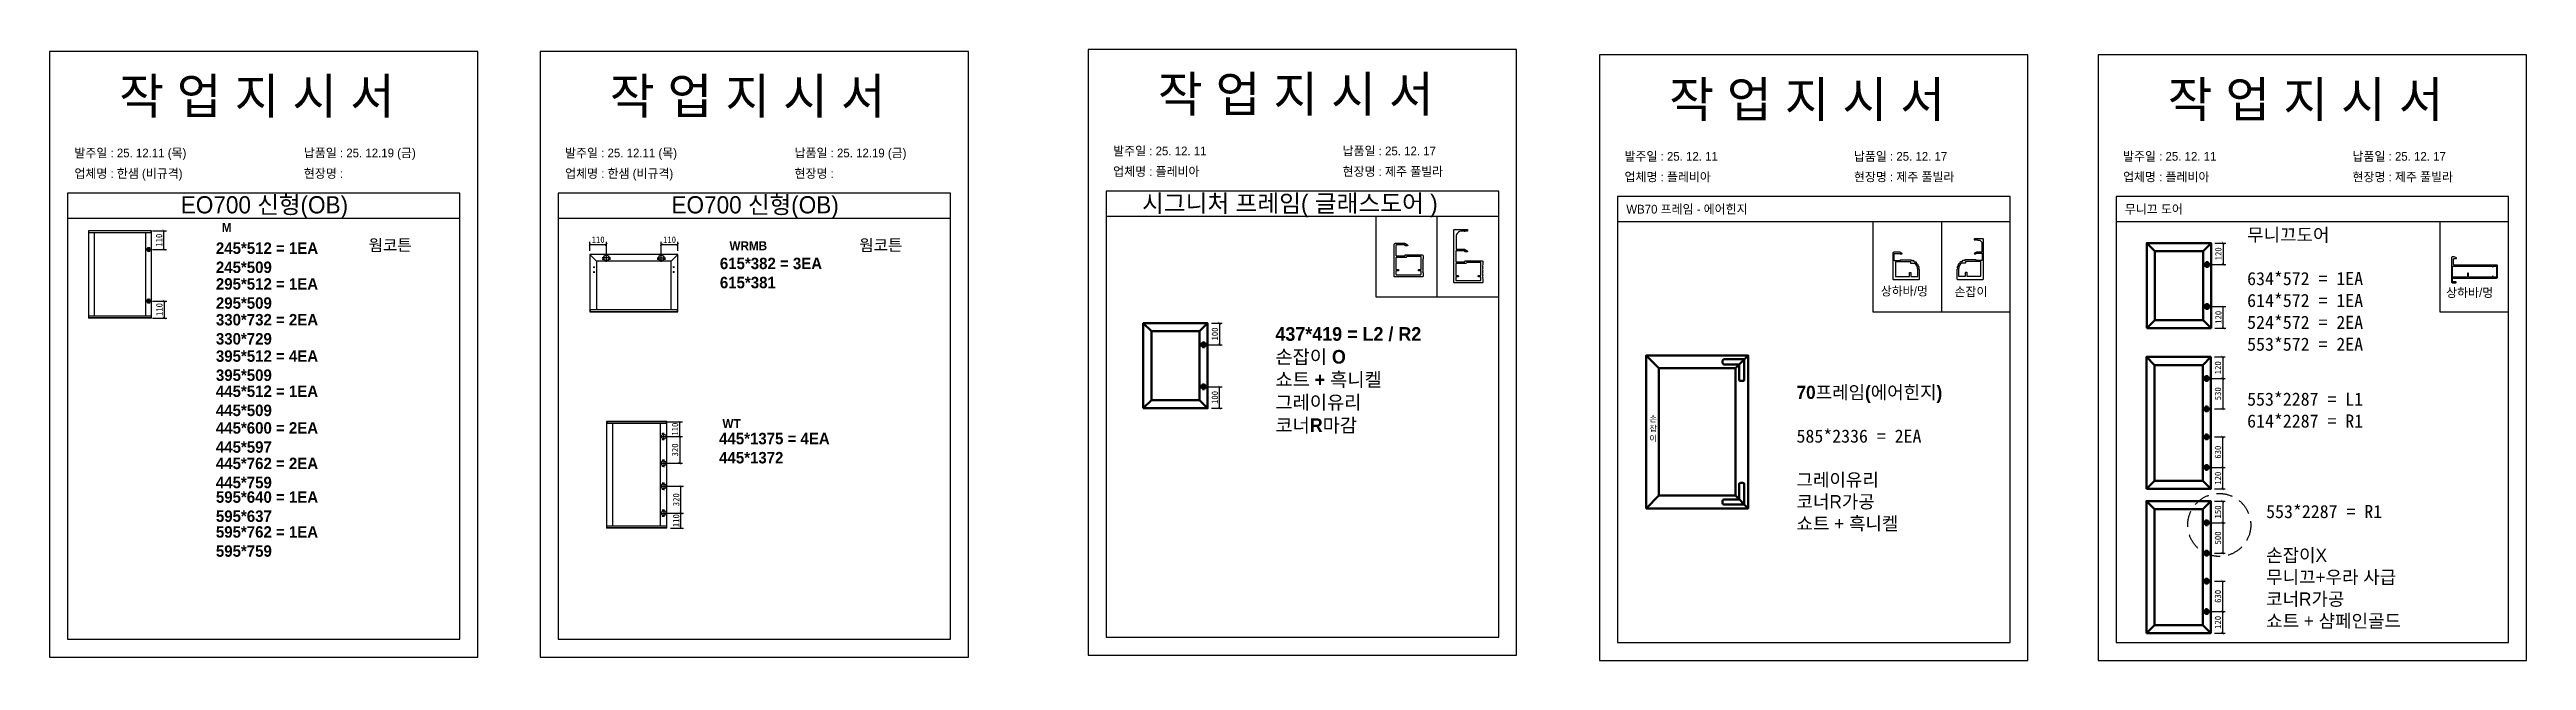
# Model space of a CAD drawing. Header units: millimetres. Extents: x -44117 to 256353, y -2095463 to 65325.
# Drawn here: x 110766 to 120482, y -551442 to -549045 of the extents above; entities that cross this region are included whole.
import ezdxf

# ---------------------------------------------------------------- set-up
doc = ezdxf.new("R2010")
doc.units = ezdxf.units.MM
doc.header["$LTSCALE"] = 10
doc.linetypes.add('HIDDEN', pattern=[9.525, 6.35, -3.175])
doc.layers.add('Layer1', color=7, linetype='Continuous', lineweight=70)
doc.styles.add('MtX_Gulim', font='')
doc.styles.get('MtX_Gulim').set_extended_font_data('Gulim', bold=True)
doc.dimstyles.new('ISO-25', dxfattribs={"dimtxt": 2.5, "dimasz": 2.5, "dimexe": 1, "dimexo": 1, "dimtad": 1, "dimtxsty": 'Standard', "dimblk": 'ARCHTICK', "dimcen": 2.5, "dimadec": 0, "dimazin": 0, "dimtfac": 1, "dimtmove": 0, "dimatfit": 3, "dimfxl": 0, "dimarcsym": 0})

msp = doc.modelspace()

# ---------------------------------------------------------------- texts
at = {"linetype": 'Continuous', "style": 'MtX_Gulim'}
for s, height, p in [('M', 35.04934, (111441.98772, -549761.36608)), ('WRMB', 35.049344, (113433.1681, -549832.7678)), ('WT', 35.049344, (113405.78165, -550530.50741))]:
    msp.add_text(s, height=height, dxfattribs=at).set_placement(p)
at = {"attachment_point": 1}
for s, width, gutter_width, heights, insert, char_height in [('{\\fGulim|b0|i0|c129|p50;작 업 지 시 서}', 3307.3198183, 12.5, [-155.84554], (111038.92727, -549157.29347), 140), ('{\\fGulim|b0|i0|c129|p50;작 업 지 시 서}', 3307.3198183, 12.5, [-155.84554], (112963.71728, -549157.29347), 140), ('{\\fGulim|b0|i0|c129|p50;작 업 지 시 서}', 3307.3198183, 12.5, [-155.84554], (115113.55238, -549149.42875), 140), ('{\\fGulim|b0|i0|c129|p50;작 업 지 시 서}', 3307.3198183, 12.5, [-155.84554], (117119.27349, -549170.5933), 140), ('{\\fGulim|b0|i0|c129|p50;작 업 지 시 서}', 3307.3198183, 12.5, [-155.84554], (119074.98383, -549170.5933), 140), ('\\pt11;{\\fGulim|b0|i0|c129|p50;발주일 : 25. 12.11 (목)}', 3307.3198183, 12.5, [34.50412], (110863.71791, -549434.01389), 34.3), ('{\\fGulim|b0|i0|c129|p50;납품일 : 25. 12.19 (금)}', 3307.3198183, 12.5, [35.09023], (111763.69589, -549434.01389), 34.3), ('\\pt11;{\\fGulim|b0|i0|c129|p50;발주일 : 25. 12.11 (목)}', 3307.3198183, 12.5, [34.50412], (112788.50793, -549434.01389), 34.3), ('{\\fGulim|b0|i0|c129|p50;납품일 : 25. 12.19 (금)}', 3307.3198183, 12.5, [35.09023], (113688.48591, -549434.01389), 34.3), ('{\\fGulim|b0|i0|c129|p50;발주일 : 25. 12. 11}', 3307.3198183, 12.5, [34.50412], (114938.34302, -549426.14917), 34.3), ('{\\fGulim|b0|i0|c129|p50;납품일 : 25. 12. 17}', 3307.3198183, 12.5, [37.67976], (115838.32101, -549426.14917), 34.3), ('{\\fGulim|b0|i0|c129|p50;발주일 : 25. 12. 11}', 3307.3198183, 12.5, [34.50412], (116944.06414, -549447.31372), 34.3), ('{\\fGulim|b0|i0|c129|p50;납품일 : 25. 12. 17}', 3307.3198183, 12.5, [37.67976], (117844.04212, -549447.31372), 34.3), ('{\\fGulim|b0|i0|c129|p50;발주일 : 25. 12. 11}', 3307.3198183, 12.5, [34.50412], (118899.77447, -549447.31372), 34.3), ('{\\fGulim|b0|i0|c129|p50;납품일 : 25. 12. 17}', 3307.3198183, 12.5, [37.67976], (119799.75246, -549447.31372), 34.3), ('{\\fGulim|b0|i0|c129|p50;업체명 : 한샘 (비규격)}', 3307.3198183, 12.5, [36.11279], (110863.71791, -549514.67007), 34.3), ('{\\fGulim|b0|i0|c129|p50;현장명 : }', 3307.3198183, 12.5, [-38.2735], (111763.69589, -549514.67007), 34.3), ('{\\fGulim|b0|i0|c129|p50;업체명 : 한샘 (비규격)}', 3307.3198183, 12.5, [36.11279], (112788.50793, -549514.67007), 34.3), ('{\\fGulim|b0|i0|c129|p50;현장명 : }', 3307.3198183, 12.5, [-38.2735], (113688.48591, -549514.67007), 34.3), ('{\\fGulim|b0|i0|c129|p50;업체명 : 플레비아}', 3307.3198183, 12.5, [36.11279], (114938.34302, -549506.80535), 34.3), ('{\\fGulim|b0|i0|c129|p50;현장명 : 제주 풀빌라}', 3307.3198183, 12.5, [38.2735], (115838.32101, -549506.80535), 34.3), ('{\\fGulim|b0|i0|c129|p50;업체명 : 플레비아}', 3307.3198183, 12.5, [36.11279], (116944.06414, -549527.9699), 34.3), ('{\\fGulim|b0|i0|c129|p50;현장명 : 제주 풀빌라}', 3307.3198183, 12.5, [38.2735], (117844.04212, -549527.9699), 34.3), ('{\\fGulim|b0|i0|c129|p50;업체명 : 플레비아}', 3307.3198183, 12.5, [36.11279], (118899.77447, -549527.9699), 34.3), ('{\\fGulim|b0|i0|c129|p50;현장명 : 제주 풀빌라}', 3307.3198183, 12.5, [38.2735], (119799.75246, -549527.9699), 34.3), ('{\\fGulim|b0|i0|c129|p50;EO700 신형(OB)}', 1597.0710432, 6.03612, [-85.06834], (111280.99817, -549620.72891), 67.6045736), ('{\\fGulim|b0|i0|c129|p50;EO700 신형(OB)}', 1597.0710432, 6.03612, [-85.06834], (113205.78818, -549620.72891), 67.6045736), ('{\\fGulim|b0|i0|c129|p50;시그니처 프레임( 글래스도어 )}', 6570.6870665, 24.83388, [71.74566], (115051.57675, -549614.52394), 68.1441707), ('{\\fGulim|b0|i0|c129|p50;WB70 프레임 - 에어힌지}', 3307.3198183, 12.5, [-38.22783], (116951.10634, -549654.636), 34.3), ('{\\fGulim|b0|i0|c129|p50;무니끄 도어}', 3307.3198183, 12.5, [-38.18216], (118906.81668, -549654.636), 34.3), ('{\\f굴림|b1|i0|c129|p50;245*512 = 1EA\\P\\C1;245*509}', 13607.1496112, 175, [-121.30952], (111418.76056, -549802.10157), 45), ('{\\f굴림|b1|i0|c129|p50;웜코튼}', 13607.1496112, 175, [40.38718], (112017.53422, -549790.31727), 45), ('{\\f굴림|b1|i0|c129|p50;웜코튼}', 13607.1496112, 175, [40.38718], (113942.32423, -549790.31727), 45), ('{\\fGulim|b1|i0|c129|p50;무니끄도어}\\P\\P634*572 = 1EA\\P614*572 = 1EA\\P524*572 = 2EA\\P553*572 = 2EA', 3307.3198183, 12.5, [-482.51389], (119386.50599, -549746.76627), 51.45), ('{\\f굴림|b1|i0|c129|p50;615*382 = 3EA\\P\\C1;615*381}', 13607.1496112, 175, [-121.36905], (113395.60723, -549862.06117), 45), ('{\\f굴림|b1|i0|c129|p50;295*512 = 1EA\\P\\C1;295*509}', 13607.1496112, 175, [-121.25], (111418.76056, -549942.46405), 45), ('{\\fGulim|b0|i0|c129|p50;상하바/멍}', 3307.3198183, 12.5, [-41.60759], (117949.63467, -549976.16196), 34.3), ('{\\fGulim|b0|i0|c129|p50;손잡이}', 3307.3198183, 12.5, [-38.18216], (118238.70981, -549978.64873), 34.3), ('{\\fGulim|b0|i0|c129|p50;상하바/멍}', 3307.3198183, 12.5, [-41.60759], (120167.1977, -549982.05955), 34.3), ('{\\f굴림|b1|i0|c129|p50;330*732 = 2EA\\P\\C1;330*729}', 13607.1496112, 175, [-121.25], (111418.76056, -550082.82654), 45), ('{\\fGulim|b1|i0|c129|p50;437*419 = L2 / R2\\P손잡이 O\\P쇼트 + 흑니켈\\P그레이유리\\P코너R마감}', 3452.1381003, 13.04734, [-429.97799], (115574.77146, -550134.50854), 53.7028516), ('{\\f굴림|b1|i0|c129|p50;395*512 = 4EA\\P\\C1;395*509}', 13607.1496112, 175, [-121.25], (111418.76056, -550225.54805), 45), ('{\\f굴림|b1|i0|c129|p50;445*512 = 1EA\\P\\C1;445*509}', 13607.1496112, 175, [-121.30952], (111418.76056, -550363.5515), 45), ('{\\fGulim|b1|i0|c129|p50;70프레임(에어힌지)}\\P\\P585*2336 = 2EA\\P\\P{\\fGulim|b0|i0|c129|p50;그레이유리\\P코너R가공\\P쇼트 + 흑니켈}', 3307.3198183, 12.5, [-582.35311], (117618.9158, -550364.7735), 51.45), ('{\\fGulim|b1|i0|c129|p50;}553*2287 = L1\\P614*2287 = R1', 3307.3198183, 12.5, [-137.2], (119386.50599, -550391.28367), 51.45), ('{\\f굴림|b1|i0|c129|p50;445*600 = 2EA\\P\\C1;445*597}', 13607.1496112, 175, [-121.36905], (111418.76056, -550507.45253), 45), ('{\\fGulim|b0|i0|c129|p50;손\\P잡\\P이}', 291.2862081, 12.5, [-105.28252], (117041.60903, -550482.52338), 23.205), ('{\\f굴림|b1|i0|c129|p50;445*1375 = 4EA\\P\\C1;445*1372}', 13607.1496112, 175, [-121.36905], (113392.67369, -550549.19226), 45), ('{\\f굴림|b1|i0|c129|p50;445*762 = 2EA\\P\\C1;445*759}', 13607.1496112, 175, [-121.36905], (111418.76056, -550646.6355), 45), ('{\\f굴림|b1|i0|c129|p50;595*640 = 1EA\\P\\C1;595*637}', 13607.1496112, 175, [-121.30952], (111418.76056, -550778.74136), 45), ('{\\fGulim|b1|i0|c129|p50;}553*2287 = R1\\P\\P{\\fGulim|b0|i0|c129|p50;손잡이X\\P무니끄+우라 사급\\P코너R가공\\P쇼트 + 샴페인골드}', 3307.3198183, 12.5, [-493.07963], (119461.11042, -550832.4229), 51.45), ('{\\f굴림|b1|i0|c129|p50;595*762 = 1EA\\P\\C1;595*759}', 13607.1496112, 175, [-121.30952], (111418.76056, -550915.5653), 45)]:
    msp.add_mtext_dynamic_manual_height_columns(s, width=width, gutter_width=gutter_width, heights=heights, dxfattribs=dict(at, insert=insert, char_height=char_height))

# ---------------------------------------------------------------- blocks, each defined once
blk = doc.blocks.new('_ArchTick')
at = {"color": 0, "linetype": 'ByBlock', "const_width": 0.15}
blk.add_lwpolyline([(-0.5, -0.5), (0.5, 0.5)], dxfattribs=at)
blk = doc.blocks.new('*D4211')
at = {"color": 0, "lineweight": -2}
for p, q in [((111170.1, -549756.6), (111224.8, -549756.6)), ((111170.1, -549830.2), (111224.8, -549830.2)), ((111214.8, -549830.2), (111214.8, -549756.6))]:
    blk.add_line(p, q, dxfattribs=at)
at = {"layer": 'Defpoints', "color": 0}
for p in [(111155.1, -549756.6), (111155.1, -549830.2), (111214.8, -549756.6)]:
    blk.add_point(p, dxfattribs=at)
at = {"color": 0, "lineweight": -2, "xscale": 10, "yscale": 10, "zscale": 10}
for p, rotation in [((111214.8, -549756.6), 90), ((111214.8, -549830.2), 270)]:
    blk.add_blockref('_ArchTick', p, dxfattribs=dict(at, rotation=rotation))
at = {"color": 0, "insert": (111196, -549793.4), "char_height": 25, "attachment_point": 5, "rotation": 90}
blk.add_mtext('110', dxfattribs=at)
blk = doc.blocks.new('*D4212')
at = {"color": 0, "lineweight": -2}
for p, q in [((111170.1, -550032.1), (111225.7, -550032.1)), ((111170.1, -550098.9), (111225.7, -550098.9)), ((111215.7, -550032.1), (111215.7, -550098.9))]:
    blk.add_line(p, q, dxfattribs=at)
at = {"layer": 'Defpoints', "color": 0}
for p in [(111155.1, -550032.1), (111155.1, -550098.9), (111215.7, -550098.9)]:
    blk.add_point(p, dxfattribs=at)
at = {"color": 0, "lineweight": -2, "xscale": 10, "yscale": 10, "zscale": 10}
for p, rotation in [((111215.7, -550032.1), 90), ((111215.7, -550098.9), 270)]:
    blk.add_blockref('_ArchTick', p, dxfattribs=dict(at, rotation=rotation))
at = {"color": 0, "insert": (111197, -550065.5), "char_height": 25, "attachment_point": 5, "rotation": 90}
blk.add_mtext('110', dxfattribs=at)
blk = doc.blocks.new('*D4213')
at = {"color": 0, "lineweight": -2}
for p, q in [((112885.7, -549834.8), (112885.7, -549800.2)), ((112885.7, -549810.2), (112950.3, -549810.2)), ((112950.3, -549847.5), (112950.3, -549800.2))]:
    blk.add_line(p, q, dxfattribs=at)
at = {"layer": 'Defpoints', "color": 0}
for p in [(112950.3, -549810.2), (112885.7, -549849.8), (112950.3, -549862.5)]:
    blk.add_point(p, dxfattribs=at)
at = {"color": 0, "lineweight": -2, "xscale": 10, "yscale": 10, "zscale": 10, "rotation": 180}
blk.add_blockref('_ArchTick', (112885.7, -549810.2), dxfattribs=at)
at = {"color": 0, "lineweight": -2, "xscale": 10, "yscale": 10, "zscale": 10}
blk.add_blockref('_ArchTick', (112950.3, -549810.2), dxfattribs=at)
at = {"color": 0, "insert": (112918, -549791.5), "char_height": 25, "attachment_point": 5}
blk.add_mtext('110', dxfattribs=at)
blk = doc.blocks.new('*D4214')
at = {"color": 0, "lineweight": -2}
for p, q in [((113165.8, -549847.5), (113165.8, -549800.2)), ((113165.8, -549810.2), (113230.3, -549810.2)), ((113230.3, -549834.8), (113230.3, -549800.2))]:
    blk.add_line(p, q, dxfattribs=at)
at = {"layer": 'Defpoints', "color": 0}
for p in [(113230.3, -549810.2), (113165.8, -549862.5), (113230.3, -549849.8)]:
    blk.add_point(p, dxfattribs=at)
at = {"color": 0, "lineweight": -2, "xscale": 10, "yscale": 10, "zscale": 10, "rotation": 180}
blk.add_blockref('_ArchTick', (113165.8, -549810.2), dxfattribs=at)
at = {"color": 0, "lineweight": -2, "xscale": 10, "yscale": 10, "zscale": 10}
blk.add_blockref('_ArchTick', (113230.3, -549810.2), dxfattribs=at)
at = {"color": 0, "insert": (113198.1, -549791.5), "char_height": 25, "attachment_point": 5}
blk.add_mtext('110', dxfattribs=at)
blk = doc.blocks.new('*D4215')
at = {"color": 0, "lineweight": -2}
for p, q in [((113190.6, -550505.9), (113248.5, -550505.9)), ((113238.5, -550563.7), (113238.5, -550505.9)), ((113190.6, -550563.7), (113248.5, -550563.7))]:
    blk.add_line(p, q, dxfattribs=at)
at = {"layer": 'Defpoints', "color": 0}
for p in [(113175.6, -550505.9), (113238.5, -550505.9), (113175.6, -550563.7)]:
    blk.add_point(p, dxfattribs=at)
at = {"color": 0, "lineweight": -2, "xscale": 10, "yscale": 10, "zscale": 10}
for p, rotation in [((113238.5, -550505.9), 90), ((113238.5, -550563.7), 270)]:
    blk.add_blockref('_ArchTick', p, dxfattribs=dict(at, rotation=rotation))
at = {"color": 0, "insert": (113219.7, -550534.8), "char_height": 25, "attachment_point": 5, "rotation": 90}
blk.add_mtext('110', dxfattribs=at)
blk = doc.blocks.new('*D4216')
at = {"color": 0, "lineweight": -2}
for p, q in [((113190.6, -550864.3), (113253.1, -550864.3)), ((113243.1, -550922.8), (113243.1, -550864.3)), ((113202.2, -550922.8), (113253.1, -550922.8))]:
    blk.add_line(p, q, dxfattribs=at)
at = {"layer": 'Defpoints', "color": 0}
for p in [(113175.6, -550864.3), (113243.1, -550864.3), (113187.2, -550922.8)]:
    blk.add_point(p, dxfattribs=at)
at = {"color": 0, "lineweight": -2, "xscale": 10, "yscale": 10, "zscale": 10}
for p, rotation in [((113243.1, -550864.3), 90), ((113243.1, -550922.8), 270)]:
    blk.add_blockref('_ArchTick', p, dxfattribs=dict(at, rotation=rotation))
at = {"color": 0, "insert": (113224.3, -550893.6), "char_height": 25, "attachment_point": 5, "rotation": 90}
blk.add_mtext('110', dxfattribs=at)
blk = doc.blocks.new('*D4217')
at = {"color": 0, "lineweight": -2}
for p, q in [((113190.6, -550759.1), (113253.1, -550759.1)), ((113243.1, -550864.3), (113243.1, -550759.1)), ((113190.6, -550864.3), (113253.1, -550864.3))]:
    blk.add_line(p, q, dxfattribs=at)
at = {"layer": 'Defpoints', "color": 0}
for p in [(113175.6, -550759.1), (113243.1, -550759.1), (113175.6, -550864.3)]:
    blk.add_point(p, dxfattribs=at)
at = {"color": 0, "lineweight": -2, "xscale": 10, "yscale": 10, "zscale": 10}
for p, rotation in [((113243.1, -550759.1), 90), ((113243.1, -550864.3), 270)]:
    blk.add_blockref('_ArchTick', p, dxfattribs=dict(at, rotation=rotation))
at = {"color": 0, "insert": (113224.3, -550811.7), "char_height": 25, "attachment_point": 5, "rotation": 90}
blk.add_mtext('320', dxfattribs=at)
blk = doc.blocks.new('*D4218')
at = {"color": 0, "lineweight": -2}
for p, q in [((113190.6, -550563.7), (113248.5, -550563.7)), ((113238.5, -550563.7), (113238.5, -550668.9)), ((113190.6, -550668.9), (113248.5, -550668.9))]:
    blk.add_line(p, q, dxfattribs=at)
at = {"layer": 'Defpoints', "color": 0}
for p in [(113175.6, -550563.7), (113175.6, -550668.9), (113238.5, -550668.9)]:
    blk.add_point(p, dxfattribs=at)
at = {"color": 0, "lineweight": -2, "xscale": 10, "yscale": 10, "zscale": 10}
for p, rotation in [((113238.5, -550563.7), 90), ((113238.5, -550668.9), 270)]:
    blk.add_blockref('_ArchTick', p, dxfattribs=dict(at, rotation=rotation))
at = {"color": 0, "insert": (113219.7, -550616.3), "char_height": 25, "attachment_point": 5, "rotation": 90}
blk.add_mtext('320', dxfattribs=at)
blk = doc.blocks.new('*D4219')
at = {"color": 0, "lineweight": -2}
for p, q in [((115324, -550119.1), (115366.1, -550119.1)), ((115356.1, -550119.1), (115356.1, -550203.6)), ((115307.9, -550203.6), (115366.1, -550203.6))]:
    blk.add_line(p, q, dxfattribs=at)
at = {"layer": 'Defpoints', "color": 0}
for p in [(115309, -550119.1), (115292.9, -550203.6), (115356.1, -550203.6)]:
    blk.add_point(p, dxfattribs=at)
at = {"color": 0, "lineweight": -2, "xscale": 10, "yscale": 10, "zscale": 10}
for p, rotation in [((115356.1, -550119.1), 90), ((115356.1, -550203.6), 270)]:
    blk.add_blockref('_ArchTick', p, dxfattribs=dict(at, rotation=rotation))
at = {"color": 0, "insert": (115337.3, -550161.4), "char_height": 25, "attachment_point": 5, "rotation": 90}
blk.add_mtext('100', dxfattribs=at)
blk = doc.blocks.new('*D4220')
at = {"color": 0, "lineweight": -2}
for p, q in [((115307.9, -550368.3), (115366.1, -550368.3)), ((115356.1, -550452.8), (115356.1, -550368.3)), ((115324, -550452.8), (115366.1, -550452.8))]:
    blk.add_line(p, q, dxfattribs=at)
at = {"layer": 'Defpoints', "color": 0}
for p in [(115292.9, -550368.3), (115356.1, -550368.3), (115309, -550452.8)]:
    blk.add_point(p, dxfattribs=at)
at = {"color": 0, "lineweight": -2, "xscale": 10, "yscale": 10, "zscale": 10}
for p, rotation in [((115356.1, -550368.3), 90), ((115356.1, -550452.8), 270)]:
    blk.add_blockref('_ArchTick', p, dxfattribs=dict(at, rotation=rotation))
at = {"color": 0, "insert": (115337.3, -550410.5), "char_height": 25, "attachment_point": 5, "rotation": 90}
blk.add_mtext('100', dxfattribs=at)
blk = doc.blocks.new('*D4221')
at = {"color": 0, "lineweight": -2}
for p, q in [((119260.3, -549804.6), (119302.4, -549804.6)), ((119292.4, -549804.6), (119292.4, -549889.1)), ((119244.1, -549889.1), (119302.4, -549889.1))]:
    blk.add_line(p, q, dxfattribs=at)
at = {"layer": 'Defpoints', "color": 0}
for p in [(119245.3, -549804.6), (119229.1, -549889.1), (119292.4, -549889.1)]:
    blk.add_point(p, dxfattribs=at)
at = {"color": 0, "lineweight": -2, "xscale": 10, "yscale": 10, "zscale": 10}
for p, rotation in [((119292.4, -549804.6), 90), ((119292.4, -549889.1), 270)]:
    blk.add_blockref('_ArchTick', p, dxfattribs=dict(at, rotation=rotation))
at = {"color": 0, "insert": (119273.6, -549846.8), "char_height": 25, "attachment_point": 5, "rotation": 90}
blk.add_mtext('120', dxfattribs=at)
blk = doc.blocks.new('*D4222')
at = {"color": 0, "lineweight": -2}
for p, q in [((119244.1, -550053.7), (119302.4, -550053.7)), ((119292.4, -550138.2), (119292.4, -550053.7)), ((119260.3, -550138.2), (119302.4, -550138.2))]:
    blk.add_line(p, q, dxfattribs=at)
at = {"layer": 'Defpoints', "color": 0}
for p in [(119229.1, -550053.7), (119292.4, -550053.7), (119245.3, -550138.2)]:
    blk.add_point(p, dxfattribs=at)
at = {"color": 0, "lineweight": -2, "xscale": 10, "yscale": 10, "zscale": 10}
for p, rotation in [((119292.4, -550053.7), 90), ((119292.4, -550138.2), 270)]:
    blk.add_blockref('_ArchTick', p, dxfattribs=dict(at, rotation=rotation))
at = {"color": 0, "insert": (119273.6, -550096), "char_height": 25, "attachment_point": 5, "rotation": 90}
blk.add_mtext('120', dxfattribs=at)
blk = doc.blocks.new('*D4223')
at = {"color": 0, "lineweight": -2}
for p, q in [((119258.6, -550251.5), (119300.7, -550251.5)), ((119290.7, -550251.5), (119290.7, -550336.1)), ((119242.5, -550336.1), (119300.7, -550336.1))]:
    blk.add_line(p, q, dxfattribs=at)
at = {"layer": 'Defpoints', "color": 0}
for p in [(119243.6, -550251.5), (119227.5, -550336.1), (119290.7, -550336.1)]:
    blk.add_point(p, dxfattribs=at)
at = {"color": 0, "lineweight": -2, "xscale": 10, "yscale": 10, "zscale": 10}
for p, rotation in [((119290.7, -550251.5), 90), ((119290.7, -550336.1), 270)]:
    blk.add_blockref('_ArchTick', p, dxfattribs=dict(at, rotation=rotation))
at = {"color": 0, "insert": (119272, -550293.8), "char_height": 25, "attachment_point": 5, "rotation": 90}
blk.add_mtext('120', dxfattribs=at)
blk = doc.blocks.new('*D4224')
at = {"color": 0, "lineweight": -2}
for p, q in [((119242.5, -550684.9), (119300.7, -550684.9)), ((119290.7, -550769.4), (119290.7, -550684.9)), ((119258.6, -550769.4), (119300.7, -550769.4))]:
    blk.add_line(p, q, dxfattribs=at)
at = {"layer": 'Defpoints', "color": 0}
for p in [(119227.5, -550684.9), (119290.7, -550684.9), (119243.6, -550769.4)]:
    blk.add_point(p, dxfattribs=at)
at = {"color": 0, "lineweight": -2, "xscale": 10, "yscale": 10, "zscale": 10}
for p, rotation in [((119290.7, -550684.9), 90), ((119290.7, -550769.4), 270)]:
    blk.add_blockref('_ArchTick', p, dxfattribs=dict(at, rotation=rotation))
at = {"color": 0, "insert": (119272, -550727.2), "char_height": 25, "attachment_point": 5, "rotation": 90}
blk.add_mtext('120', dxfattribs=at)
blk = doc.blocks.new('*D4225')
at = {"color": 0, "lineweight": -2}
for p, q in [((119258.6, -550336.1), (119300.7, -550336.1)), ((119290.7, -550336.1), (119290.7, -550455.7)), ((119258.6, -550455.7), (119300.7, -550455.7))]:
    blk.add_line(p, q, dxfattribs=at)
at = {"layer": 'Defpoints', "color": 0}
for p in [(119243.6, -550336.1), (119243.6, -550455.7), (119290.7, -550455.7)]:
    blk.add_point(p, dxfattribs=at)
at = {"color": 0, "lineweight": -2, "xscale": 10, "yscale": 10, "zscale": 10}
for p, rotation in [((119290.7, -550336.1), 90), ((119290.7, -550455.7), 270)]:
    blk.add_blockref('_ArchTick', p, dxfattribs=dict(at, rotation=rotation))
at = {"color": 0, "insert": (119272, -550395.9), "char_height": 25, "attachment_point": 5, "rotation": 90}
blk.add_mtext('530', dxfattribs=at)
blk = doc.blocks.new('*D4226')
at = {"color": 0, "lineweight": -2}
for p, q in [((119258.6, -550565.3), (119300.7, -550565.3)), ((119290.7, -550684.9), (119290.7, -550565.3)), ((119258.6, -550684.9), (119300.7, -550684.9))]:
    blk.add_line(p, q, dxfattribs=at)
at = {"layer": 'Defpoints', "color": 0}
for p in [(119243.6, -550565.3), (119290.7, -550565.3), (119243.6, -550684.9)]:
    blk.add_point(p, dxfattribs=at)
at = {"color": 0, "lineweight": -2, "xscale": 10, "yscale": 10, "zscale": 10}
for p, rotation in [((119290.7, -550565.3), 90), ((119290.7, -550684.9), 270)]:
    blk.add_blockref('_ArchTick', p, dxfattribs=dict(at, rotation=rotation))
at = {"color": 0, "insert": (119272, -550625.1), "char_height": 25, "attachment_point": 5, "rotation": 90}
blk.add_mtext('630', dxfattribs=at)
blk = doc.blocks.new('*D4227')
at = {"color": 0, "lineweight": -2}
for p, q in [((119258.6, -550817.2), (119300.7, -550817.2)), ((119290.7, -550817.2), (119290.7, -550901.8)), ((119242.5, -550901.8), (119300.7, -550901.8))]:
    blk.add_line(p, q, dxfattribs=at)
at = {"layer": 'Defpoints', "color": 0}
for p in [(119243.6, -550817.2), (119227.5, -550901.8), (119290.7, -550901.8)]:
    blk.add_point(p, dxfattribs=at)
at = {"color": 0, "lineweight": -2, "xscale": 10, "yscale": 10, "zscale": 10}
for p, rotation in [((119290.7, -550817.2), 90), ((119290.7, -550901.8), 270)]:
    blk.add_blockref('_ArchTick', p, dxfattribs=dict(at, rotation=rotation))
at = {"color": 0, "insert": (119272, -550859.5), "char_height": 25, "attachment_point": 5, "rotation": 90}
blk.add_mtext('150', dxfattribs=at)
blk = doc.blocks.new('*D4228')
at = {"color": 0, "lineweight": -2}
for p, q in [((119242.5, -551250.6), (119300.7, -551250.6)), ((119290.7, -551335.1), (119290.7, -551250.6)), ((119258.6, -551335.1), (119300.7, -551335.1))]:
    blk.add_line(p, q, dxfattribs=at)
at = {"layer": 'Defpoints', "color": 0}
for p in [(119227.5, -551250.6), (119290.7, -551250.6), (119243.6, -551335.1)]:
    blk.add_point(p, dxfattribs=at)
at = {"color": 0, "lineweight": -2, "xscale": 10, "yscale": 10, "zscale": 10}
for p, rotation in [((119290.7, -551250.6), 90), ((119290.7, -551335.1), 270)]:
    blk.add_blockref('_ArchTick', p, dxfattribs=dict(at, rotation=rotation))
at = {"color": 0, "insert": (119272, -551292.9), "char_height": 25, "attachment_point": 5, "rotation": 90}
blk.add_mtext('120', dxfattribs=at)
blk = doc.blocks.new('*D4229')
at = {"color": 0, "lineweight": -2}
for p, q in [((119258.6, -550901.8), (119300.7, -550901.8)), ((119290.7, -550901.8), (119290.7, -551021.4)), ((119258.6, -551021.4), (119300.7, -551021.4))]:
    blk.add_line(p, q, dxfattribs=at)
at = {"layer": 'Defpoints', "color": 0}
for p in [(119243.6, -550901.8), (119243.6, -551021.4), (119290.7, -551021.4)]:
    blk.add_point(p, dxfattribs=at)
at = {"color": 0, "lineweight": -2, "xscale": 10, "yscale": 10, "zscale": 10}
for p, rotation in [((119290.7, -550901.8), 90), ((119290.7, -551021.4), 270)]:
    blk.add_blockref('_ArchTick', p, dxfattribs=dict(at, rotation=rotation))
at = {"color": 0, "insert": (119272, -550961.6), "char_height": 25, "attachment_point": 5, "rotation": 90}
blk.add_mtext('500', dxfattribs=at)
blk = doc.blocks.new('*D4230')
at = {"color": 0, "lineweight": -2}
for p, q in [((119258.6, -551131), (119300.7, -551131)), ((119290.7, -551250.6), (119290.7, -551131)), ((119258.6, -551250.6), (119300.7, -551250.6))]:
    blk.add_line(p, q, dxfattribs=at)
at = {"layer": 'Defpoints', "color": 0}
for p in [(119243.6, -551131), (119290.7, -551131), (119243.6, -551250.6)]:
    blk.add_point(p, dxfattribs=at)
at = {"color": 0, "lineweight": -2, "xscale": 10, "yscale": 10, "zscale": 10}
for p, rotation in [((119290.7, -551131), 90), ((119290.7, -551250.6), 270)]:
    blk.add_blockref('_ArchTick', p, dxfattribs=dict(at, rotation=rotation))
at = {"color": 0, "insert": (119272, -551190.8), "char_height": 25, "attachment_point": 5, "rotation": 90}
blk.add_mtext('630', dxfattribs=at)

# ---------------------------------------------------------------- dimensions: what is measured, and where the dimension line sits
for base, p1, p2, angle, text, picture, middle in [((111214.75357, -549756.56919), (111155.13979, -549830.18566), (111155.13979, -549756.56919), 90, '110', '*D4211', (111196.00357, -549793.37743)), ((119292.35589, -549889.08176), (119245.25705, -549804.57065), (119229.14119, -549889.08176), 90, '120', '*D4221', (119273.60589, -549846.82621)), ((111215.70704, -550098.948), (111155.13979, -550032.06362), (111155.13979, -550098.948), 90, '110', '*D4212', (111196.95704, -550065.50581)), ((115356.09295, -550203.63763), (115308.99411, -550119.12651), (115292.87825, -550203.63763), 90, '100', '*D4219', (115337.34295, -550161.38207)), ((119292.35589, -550053.70348), (119245.25705, -550138.21459), (119229.14119, -550053.70348), 270, '120', '*D4222', (119273.60589, -550095.95903)), ((119290.73406, -550336.0596), (119243.63522, -550251.54849), (119227.51936, -550336.0596), 90, '120', '*D4223', (119271.98406, -550293.80404)), ((115356.09295, -550368.25934), (115308.99411, -550452.77045), (115292.87825, -550368.25934), 270, '100', '*D4220', (115337.34295, -550410.51489)), ((119290.73406, -550455.66996), (119243.63522, -550336.0596), (119243.63522, -550455.66996), 90, '530', '*D4225', (119271.98406, -550395.86478)), ((113238.49973, -550668.91034), (113175.5746, -550563.7278), (113175.5746, -550668.91034), 90, '320', '*D4218', (113219.74973, -550616.31907)), ((119290.73406, -550565.31145), (119243.63522, -550684.92182), (119243.63522, -550565.31145), 90, '630', '*D4226', (119271.98406, -550625.11663)), ((119290.73406, -550684.92182), (119243.63522, -550769.43293), (119227.51936, -550684.92182), 270, '120', '*D4224', (119271.98406, -550727.17737)), ((113243.07119, -550759.12034), (113175.5746, -550864.30287), (113175.5746, -550759.12034), 90, '320', '*D4217', (113224.32119, -550811.7116)), ((113243.07119, -550864.30287), (113187.21314, -550922.80757), (113175.5746, -550864.30287), 90, '110', '*D4216', (113224.32119, -550893.55522)), ((119290.73406, -550901.75579), (119243.63522, -550817.24468), (119227.51936, -550901.75579), 90, '150', '*D4227', (119271.98406, -550859.50023)), ((119290.73406, -551021.36615), (119243.63522, -550901.75579), (119243.63522, -551021.36615), 90, '500', '*D4229', (119271.98406, -550961.56097)), ((119290.73406, -551131.00764), (119243.63522, -551250.618), (119243.63522, -551131.00764), 90, '630', '*D4230', (119271.98406, -551190.81282)), ((119290.73406, -551250.618), (119243.63522, -551335.12912), (119227.51936, -551250.618), 270, '120', '*D4228', (119271.98406, -551292.87356))]:
    dim = msp.add_linear_dim(base=base, p1=p1, p2=p2, angle=angle, text=text, dimstyle='ISO-25', override={"dimscale": 10, "dimasz": 1, "dimexo": 1.5, "dimtxsty": 'Standard'})
    dim.commit()
    dim.dimension.update_dxf_attribs({"geometry": picture, "text_midpoint": middle})
for base, p1, p2, picture, middle in [((112950.25119, -549810.24177), (112885.73114, -549849.82217), (112950.25119, -549862.5486), '*D4213', (112917.99116, -549791.49177)), ((113230.32101, -549810.24177), (113165.80097, -549862.5486), (113230.32101, -549849.82217), '*D4214', (113198.06099, -549791.49177))]:
    dim = msp.add_linear_dim(base=base, p1=p1, p2=p2, text='110', dimstyle='ISO-25', override={"dimscale": 10, "dimasz": 1, "dimexo": 1.5, "dimtxsty": 'Standard'})
    dim.commit()
    dim.dimension.update_dxf_attribs({"geometry": picture, "text_midpoint": middle})
dim = msp.add_linear_dim(base=(113238.49973, -550505.89072), p1=(113175.5746, -550563.7278), p2=(113175.5746, -550505.89072), angle=90, text='110', dimstyle='ISO-25', override={"dimscale": 10, "dimasz": 1, "dimexo": 1.5, "dimtxsty": 'Standard'})
dim.commit()
dim.dimension.update_dxf_attribs({"geometry": '*D4215', "text_midpoint": (113238.49973, -550534.80926), "dimtype": 160})

# ---------------------------------------------------------------- linework, layer by layer
for p, q in [((112376.12066, -549608.30068), (110836.12066, -549608.30068)), ((114300.91068, -549608.30068), (112760.91068, -549608.30068)), ((116450.74577, -549600.43596), (114910.74577, -549600.43596)), ((118456.46689, -549621.60051), (116916.46689, -549621.60051)), ((120412.17722, -549621.60051), (118872.17722, -549621.60051)), ((112376.12066, -549708.30068), (110836.12066, -549708.30068)), ((114300.91068, -549708.30068), (112760.91068, -549708.30068)), ((116450.74577, -549700.43596), (114910.74577, -549700.43596)), ((116209.41029, -550015.76352), (116209.41029, -549700.43596)), ((118456.46689, -549721.60051), (116916.46689, -549721.60051)), ((118187.18711, -549721.60051), (118187.18711, -550074.61908)), ((120412.17722, -549721.60051), (118872.17722, -549721.60051)), ((120142.89744, -549721.60051), (120142.89744, -550074.61908)), ((110919.27714, -549756.81515), (110919.27714, -550098.70203)), ((111165.77778, -549757.25788), (110919.27714, -549757.25788)), ((111165.77778, -549763.94804), (110919.27714, -549763.94804)), ((111165.53182, -549756.56919), (110919.5231, -549756.56919)), ((110941.16774, -549763.45612), (110941.16774, -550091.56915)), ((111143.64122, -550091.56915), (111143.64122, -549763.94804)), ((111164.54797, -549763.94804), (111164.54797, -549756.56919)), ((111165.77778, -550098.70203), (111165.77778, -549756.81515)), ((112885.43518, -549849.82217), (112885.43518, -550074.1625)), ((112911.77593, -549876.16292), (112885.52186, -549849.61289)), ((113230.32101, -549849.52621), (112885.73114, -549849.52621)), ((112898.75354, -549899.24807), (112904.67281, -549899.24807)), ((112898.75354, -549918.18974), (112904.67281, -549918.18974)), ((112901.71317, -549896.28844), (112901.71317, -549902.20771)), ((112901.71317, -549915.2301), (112901.71317, -549921.14937)), ((112911.77593, -549876.16292), (112911.77593, -550066.17148)), ((113204.27622, -549876.16292), (112911.77593, -549876.16292)), ((112966.39461, -549862.5486), (112934.10777, -549862.5486)), ((112939.30054, -549868.46787), (112934.56512, -549868.46787)), ((112936.93283, -549866.10016), (112936.93283, -549870.83558)), ((112950.25119, -549878.69202), (112950.25119, -549846.40518)), ((112965.93725, -549868.46787), (112961.20184, -549868.46787)), ((112963.56954, -549866.10016), (112963.56954, -549870.83558)), ((113149.65755, -549862.5486), (113181.94439, -549862.5486)), ((113154.85033, -549868.46787), (113150.11491, -549868.46787)), ((113152.48262, -549866.10016), (113152.48262, -549870.83558)), ((113165.80097, -549878.69202), (113165.80097, -549846.40518)), ((113181.48704, -549868.46787), (113176.75162, -549868.46787)), ((113179.11933, -549866.10016), (113179.11933, -549870.83558)), ((113204.27622, -549876.16292), (113230.53029, -549849.61289)), ((113204.27622, -550065.57955), (113204.27622, -549876.16292)), ((113217.29862, -549899.24807), (113211.37935, -549899.24807)), ((113217.29862, -549918.18974), (113211.37935, -549918.18974)), ((113214.33899, -549896.28844), (113214.33899, -549902.20771)), ((113214.33899, -549915.2301), (113214.33899, -549921.14937)), ((113230.61697, -550074.1625), (113230.61697, -549849.82217)), ((111165.77778, -550091.56915), (110919.27714, -550091.56915)), ((111165.77778, -550098.25931), (110919.27714, -550098.25931)), ((111165.53182, -550098.948), (110919.5231, -550098.948)), ((110920.50694, -550098.948), (110920.50694, -550091.56915)), ((111164.54797, -550091.56915), (111164.54797, -550098.948)), ((112885.43518, -550065.57955), (113230.61697, -550065.57955)), ((112885.43518, -550073.62976), (113230.32101, -550073.62976)), ((112885.73114, -550074.45846), (113230.32101, -550074.45846)), ((112886.91499, -550065.57955), (112886.91499, -550074.45846)), ((113229.13716, -550074.45846), (113229.13716, -550065.57955)), ((120142.89744, -550074.61908), (120412.17722, -550074.61908)), ((112950.29756, -550505.4114), (112950.29756, -550922.61927)), ((113187.29113, -550505.89072), (112950.29756, -550505.89072)), ((113187.02485, -550505.14512), (112950.56385, -550505.14512)), ((112951.62899, -550505.14512), (112951.62899, -550513.13366)), ((113185.95971, -550513.13366), (113185.95971, -550505.14512)), ((113187.29113, -550922.61927), (113187.29113, -550505.4114)), ((113187.29113, -550513.13366), (112950.29756, -550513.13366)), ((112973.99692, -550512.6011), (112973.99692, -550914.89701)), ((113161.05001, -550563.7278), (113190.09918, -550563.7278)), ((113163.32549, -550914.89701), (113163.32549, -550513.13366)), ((113172.91175, -550551.74498), (113168.65119, -550551.74498)), ((113172.91175, -550575.71062), (113168.65119, -550575.71062)), ((113170.78147, -550549.6147), (113170.78147, -550553.87525)), ((113170.78147, -550573.58034), (113170.78147, -550577.8409)), ((113175.5746, -550578.25239), (113175.5746, -550549.20321)), ((113161.05001, -550668.91034), (113190.09918, -550668.91034)), ((113172.91175, -550656.92751), (113168.65119, -550656.92751)), ((113172.91175, -550680.89316), (113168.65119, -550680.89316)), ((113170.78147, -550654.79723), (113170.78147, -550659.05779)), ((113170.78147, -550678.76288), (113170.78147, -550683.02343)), ((113175.5746, -550654.38575), (113175.5746, -550683.43493)), ((113161.05001, -550759.12034), (113190.09918, -550759.12034)), ((113172.91175, -550747.13751), (113168.65119, -550747.13751)), ((113172.91175, -550771.10315), (113168.65119, -550771.10315)), ((113170.78147, -550745.00723), (113170.78147, -550749.26779)), ((113170.78147, -550768.97287), (113170.78147, -550773.23343)), ((113175.5746, -550744.59575), (113175.5746, -550773.64493)), ((113161.05001, -550864.30287), (113190.09918, -550864.30287)), ((113172.91175, -550852.32004), (113168.65119, -550852.32004)), ((113172.91175, -550876.28568), (113168.65119, -550876.28568)), ((113170.78147, -550850.18976), (113170.78147, -550854.45031)), ((113170.78147, -550874.1554), (113170.78147, -550878.41596)), ((113175.5746, -550849.77828), (113175.5746, -550878.82746)), ((113187.29113, -550914.89701), (112950.29756, -550914.89701)), ((113187.29113, -550922.13996), (112950.29756, -550922.13996)), ((113187.02485, -550922.88556), (112950.56385, -550922.88556)), ((112951.62899, -550922.88556), (112951.62899, -550914.89701)), ((113185.95971, -550914.89701), (113185.95971, -550922.88556))]:
    msp.add_line(p, q)
for points in [[(110766.12066, -551429.13096), (112446.12066, -551429.13096), (112446.12066, -549053.13096), (110766.12066, -549053.13096)], [(112690.91068, -551429.13096), (114370.91068, -551429.13096), (114370.91068, -549053.13096), (112690.91068, -549053.13096)], [(114840.74577, -551421.26624), (116520.74577, -551421.26624), (116520.74577, -549045.26624), (114840.74577, -549045.26624)], [(116846.46689, -551442.43079), (118526.46689, -551442.43079), (118526.46689, -549066.43079), (116846.46689, -549066.43079)], [(118802.17722, -551442.43079), (120482.17722, -551442.43079), (120482.17722, -549066.43079), (118802.17722, -549066.43079)], [(116450.74577, -549700.43596), (115968.0748, -549700.43596), (115968.0748, -550015.76352), (116450.74577, -550015.76352)], [(118456.46689, -549721.60051), (117917.90733, -549721.60051), (117917.90733, -550074.61908), (118456.46689, -550074.61908)]]:
    msp.add_lwpolyline(points, close=True)
for points in [[(110836.12066, -549608.30068), (110836.12066, -551359.13096), (112376.12066, -551359.13096), (112376.12066, -549608.30068)], [(112760.91068, -549608.30068), (112760.91068, -551359.13096), (114300.91068, -551359.13096), (114300.91068, -549608.30068)], [(114910.74577, -549600.43596), (114910.74577, -551351.26624), (116450.74577, -551351.26624), (116450.74577, -549600.43596)], [(116916.46689, -549621.60051), (116916.46689, -551372.43079), (118456.46689, -551372.43079), (118456.46689, -549621.60051)], [(118872.17722, -549621.60051), (118872.17722, -551372.43079), (120412.17722, -551372.43079), (120412.17722, -549621.60051)]]:
    msp.add_lwpolyline(points)
at = {"color": 7, "elevation": 0}
for points in [[(116154.08826, -549854.25497), (116154.08826, -549867.15497), (116152.28826, -549868.95497), (116154.08826, -549870.75497), (116152.28826, -549872.55497), (116154.08826, -549874.35497), (116152.28826, -549876.15497), (116154.08826, -549877.95497), (116152.28826, -549879.75497), (116154.08826, -549881.55497), (116152.28826, -549883.35497), (116154.08826, -549885.15497), (116152.28826, -549886.95497), (116154.08826, -549888.75497), (116152.28826, -549890.55497), (116154.08826, -549892.35497), (116152.28826, -549894.15497), (116154.08826, -549895.95497), (116152.28826, -549897.75497), (116154.08826, -549899.55497), (116152.28826, -549901.35497), (116154.08826, -549903.15497), (116152.28826, -549904.95497), (116154.08826, -549906.75497), (116152.28826, -549908.55497), (116154.08826, -549910.35497), (116152.28826, -549912.15497), (116154.08826, -549913.95497), (116152.28826, -549915.75497), (116154.08826, -549917.55497), (116152.28826, -549919.35497), (116154.08826, -549921.15497), (116154.08826, -549934.05497, -0.4142135624), (116151.08826, -549937.05497), (116151.08826, -549937.05497), (116041.88826, -549937.05497, -0.4142135624), (116040.08826, -549935.25497), (116040.08826, -549811.65497, -0.4142135624), (116046.08826, -549805.65497), (116081.79182, -549805.65497), (116092.83807, -549811.741, -0.855700792), (116092.28826, -549815.25497), (116085.08826, -549815.25497, -0.4142135624), (116083.28826, -549813.45497), (116083.28826, -549812.85497, 0.4142135624), (116082.08826, -549811.65497), (116049.08826, -549811.65497, 0.4142135624), (116047.28826, -549813.45497), (116047.28826, -549853.05497, 0.4142135624), (116049.08826, -549854.85497), (116082.08826, -549854.85497, 0.4142135624), (116083.28826, -549853.65497), (116083.28826, -549853.05497, -0.4142135624), (116085.08826, -549851.25497), (116151.08826, -549851.25497, -0.4142135623), (116154.08826, -549854.25497)], [(116315.38406, -549757.84596, -0.2301863539), (116312.23617, -549757.84596, 0.2466321039), (116309.44648, -549757.81318, -0.118515719), (116307.81011, -549758.20658), (116304.54222, -549758.20658, 0.4142135624), (116283.66222, -549779.08658), (116283.66222, -549829.00657), (116316.36579, -549829.00657), (116327.41204, -549835.0926, -0.855700792), (116326.86222, -549838.60657), (116319.66222, -549838.60657, -0.4142135624), (116317.86222, -549836.80657), (116317.86222, -549836.20657, 0.4142135624), (116316.66222, -549835.00657), (116283.66222, -549835.00657, 0.4142135624), (116281.86222, -549836.80657), (116281.86222, -549876.40657, 0.4142135624), (116283.66222, -549878.20657), (116316.66222, -549878.20657, 0.4142135624), (116317.86222, -549877.00657), (116317.86222, -549876.40657, -0.4142135624), (116319.66222, -549874.60657), (116385.66222, -549874.60657, -0.4142135623), (116388.66222, -549877.60657), (116388.66222, -549890.50657), (116386.86222, -549892.30657), (116388.66222, -549894.10657), (116386.86222, -549895.90657), (116388.66222, -549897.70657), (116386.86222, -549899.50657), (116388.66222, -549901.30657), (116386.86222, -549903.10657), (116388.66222, -549904.90657), (116386.86222, -549906.70657), (116388.66222, -549908.50657), (116386.86222, -549910.30657), (116388.66222, -549912.10657), (116386.86222, -549913.90657), (116388.66222, -549915.70657), (116386.86222, -549917.50657), (116388.66222, -549919.30657), (116386.86222, -549921.10657), (116388.66222, -549922.90657), (116386.86222, -549924.70657), (116388.66222, -549926.50657), (116386.86222, -549928.30657), (116388.66222, -549930.10657), (116386.86222, -549931.90657), (116388.66222, -549933.70657), (116386.86222, -549935.50657), (116388.66222, -549937.30657), (116386.86222, -549939.10657), (116388.66222, -549940.90657), (116386.86222, -549942.70657), (116388.66222, -549944.50657), (116388.66222, -549957.40657, -0.4142135624), (116385.66222, -549960.40657), (116385.66222, -549960.40657), (116276.46222, -549960.40657, -0.4142135624), (116274.66222, -549958.60657), (116274.66222, -549754.00658, -0.4142135624), (116277.66222, -549751.00658), (116325.66222, -549751.00658, -0.4142135624), (116328.66222, -549754.00658), (116328.66222, -549755.20658, -0.4142135624), (116325.66222, -549758.20658, -0.1244779229), (116324.23617, -549757.84596, 0.2466321039), (116321.44648, -549757.81318, -0.2404082058), (116318.17375, -549757.81318, 0.2466321039), (116315.38406, -549757.84596), (116315.38406, -549757.84596, -0.2466321039), (116318.17375, -549757.81318)]]:
    msp.add_lwpolyline(points, format="xyb", dxfattribs=at)
at = {"color": 7}
for points in [[(118325.08002, -549792.42227, 0.2301863539), (118327.17861, -549792.42227, -0.2466321039), (118329.03841, -549792.40041, 0.118515719), (118330.12931, -549792.66267), (118332.15715, -549792.66267, -0.4173893777), (118346.22791, -549806.58186), (118346.22791, -549839.86917), (118324.42553, -549839.86917), (118317.06136, -549843.92652, 0.855700792), (118317.42791, -549846.26917), (118322.22791, -549846.26917, 0.4142135624), (118323.42791, -549845.06917), (118323.42791, -549844.66917, -0.4142135624), (118324.22791, -549843.86917), (118346.22791, -549843.86917, -0.4142135624), (118347.42791, -549845.06917), (118347.42791, -549871.46917, -0.4142135624), (118346.22791, -549872.66917), (118324.22791, -549872.66917, -0.4142135624), (118323.42791, -549871.86917), (118323.42791, -549871.46917, 0.4142135624), (118322.22791, -549870.26917), (118285.03804, -549870.26917, 0.0308511276), (118280.5097, -549870.54885, 0.4241230691), (118279.47214, -549871.92745, -0.4043730092), (118278.51448, -549873.29339, 0.022416536), (118275.51669, -549874.0131, -0.4043730092), (118274.04328, -549873.2308, 0.424123069), (118272.49294, -549872.4735, 0.022416536), (118269.44593, -549873.73561, 0.4241230691), (118268.88516, -549875.36737, -0.4043730092), (118268.39647, -549876.96239, 0.022416536), (118265.76781, -549878.57324, -0.4043730092), (118264.12477, -549878.28453, 0.424123069), (118262.41629, -549878.04338, 0.022416536), (118259.90843, -549880.1853, 0.4241230691), (118259.87934, -549881.91048, -0.4043730092), (118259.90746, -549883.57845, 0.022416536), (118257.90524, -549885.92275, -0.4043730092), (118256.2534, -549886.15591, 0.424123069), (118254.55401, -549886.45451, 0.022416536), (118252.83078, -549889.26657, 0.4241230691), (118253.33623, -549890.91629, -0.4043730092), (118253.87841, -549892.49394, 0.022416536), (118252.69861, -549895.34223, -0.4043730092), (118251.19967, -549896.07442, 0.4241230691), (118249.67573, -549896.88355, 0.022416536), (118248.90581, -549900.09048, 0.424123069), (118249.89631, -549901.50327, -0.4043730092), (118250.89947, -549902.83616, 0.022416536), (118250.65759, -549905.90962, -0.4043730092), (118249.45827, -549907.06917), (118249.43804, -549907.06917, 0.4142135624), (118248.23804, -549908.26917), (118248.23804, -549945.06267, 0.4142135624), (118250.23804, -549947.06267), (118350.22791, -549947.06267, 0.4142135624), (118352.22791, -549945.06267), (118352.22791, -549789.86267, 0.4142135624), (118350.22791, -549787.86267), (118318.22791, -549787.86267, 0.4142135624), (118316.22791, -549789.86267), (118316.22791, -549790.66267, 0.4142135624), (118318.22791, -549792.66267, 0.1244779229), (118319.17861, -549792.42227, -0.2466321039), (118321.03841, -549792.40041, 0.2404082058), (118323.22022, -549792.40041, -0.2466321039), (118325.08002, -549792.42227)], [(118281.42791, -549876.66917), (118281.42791, -549883.86917), (118265.39319, -549883.86917, 0.2205202393), (118254.63804, -549907.06917), (118254.63804, -549935.06917), (118282.22791, -549935.06917), (118282.22791, -549919.86917, -0.4142135624), (118283.02791, -549919.06917), (118286.62791, -549919.06917, -0.4142135624), (118287.42791, -549919.86917), (118287.42791, -549935.06917), (118342.22791, -549935.06917), (118342.22791, -549876.66917), (118281.42791, -549876.66917)], [(118281.42791, -549876.66917), (118281.42791, -549883.86917), (118265.39319, -549883.86917, 0.2205202393), (118254.63804, -549907.06917), (118254.63804, -549935.06917), (118282.22791, -549935.06917), (118282.22791, -549919.86917, -0.4142135624), (118283.02791, -549919.06917), (118286.62791, -549919.06917, -0.4142135624), (118287.42791, -549919.86917), (118287.42791, -549935.06917), (118342.22791, -549935.06917), (118342.22791, -549876.66917), (118281.42791, -549876.66917)]]:
    msp.add_lwpolyline(points, format="xyb", close=True, dxfattribs=at)
for points in [[(116047.28826, -549862.65497), (116047.28826, -549908.85497), (116056.28826, -549908.85497, -0.4142135624), (116058.08826, -549910.65497), (116058.08826, -549911.85497, -0.4142135624), (116056.28826, -549913.65497), (116047.28826, -549913.65497), (116047.28826, -549926.85497, 0.4142135624), (116049.08826, -549928.65497), (116144.78826, -549928.65497, 0.4142135624), (116146.58826, -549926.85497), (116146.58826, -549915.45497, 0.4142135624), (116144.78826, -549913.65497), (116137.58826, -549913.65497, -0.4142135624), (116135.78826, -549911.85497), (116135.78826, -549910.65497, -0.4142135624), (116137.58826, -549908.85497), (116144.78826, -549908.85497, 0.4142135624), (116146.58826, -549907.05497), (116146.58826, -549859.05497, 0.4142135624), (116144.78826, -549857.25497), (116090.48826, -549857.25497, 0.4142135624), (116089.28826, -549858.45497), (116089.28826, -549859.05497, -0.414213547), (116087.48826, -549860.85497), (116049.09054, -549860.85497, 0.4145851533), (116047.28826, -549862.65497)], [(116281.86222, -549886.00657), (116281.86222, -549932.20657), (116290.86222, -549932.20657, -0.4142135624), (116292.66222, -549934.00657), (116292.66222, -549935.20657, -0.4142135624), (116290.86222, -549937.00657), (116281.86222, -549937.00657), (116281.86222, -549950.20657, 0.4142135624), (116283.66222, -549952.00657), (116379.36222, -549952.00657, 0.4142135624), (116381.16222, -549950.20657), (116381.16222, -549938.80657, 0.4142135624), (116379.36222, -549937.00657), (116372.16222, -549937.00657, -0.4142135624), (116370.36222, -549935.20657), (116370.36222, -549934.00657, -0.4142135624), (116372.16222, -549932.20657), (116379.36222, -549932.20657, 0.4142135624), (116381.16222, -549930.40657), (116381.16222, -549882.40657, 0.4142135624), (116379.36222, -549880.60657), (116325.06222, -549880.60657, 0.4142135624), (116323.86222, -549881.80657), (116323.86222, -549882.40657, -0.414213547), (116322.06222, -549884.20657), (116283.66451, -549884.20658, 0.4145851533), (116281.86222, -549886.00657)]]:
    msp.add_lwpolyline(points, format="xyb", dxfattribs=at)
for points in [[(117998.82784, -549948.16581), (118098.81771, -549948.16581, 0.4142135624), (118100.81771, -549946.16581), (118100.81771, -549909.37231, 0.4142135624), (118099.61771, -549908.17231), (118099.59748, -549908.17231, -0.4043730092), (118098.39816, -549907.01276, 0.022416536), (118098.15627, -549903.9393, -0.4043730092), (118099.15943, -549902.60641, 0.424123069), (118100.14993, -549901.19361, 0.022416536), (118099.38002, -549897.98668, 0.424123069), (118097.85608, -549897.17756, -0.4043730092), (118096.35714, -549896.44537, 0.022416536), (118095.17734, -549893.59708, -0.4043730092), (118095.71951, -549892.01943, 0.424123069), (118096.22496, -549890.3697, 0.022416536), (118094.50173, -549887.55765, 0.424123069), (118092.80235, -549887.25904, -0.4043730092), (118091.15051, -549887.02589, 0.022416536), (118089.14828, -549884.68158, -0.4043730092), (118089.1764, -549883.01361, 0.4241230691), (118089.14732, -549881.28844, 0.022416536), (118086.63946, -549879.14652, 0.424123069), (118084.93097, -549879.38767, -0.4043730092), (118083.28793, -549879.67637, 0.022416536), (118080.65927, -549878.06553, -0.4043730092), (118080.17059, -549876.4705, 0.424123069), (118079.60982, -549874.83875, 0.022416536), (118076.56281, -549873.57664, 0.4241230691), (118075.01246, -549874.33394, -0.4043730092), (118073.53905, -549875.11624, 0.022416536), (118070.54127, -549874.39653, -0.4043730092), (118069.58361, -549873.03059, 0.424123069), (118068.54605, -549871.65198, 0.0308511276), (118064.01771, -549871.37231), (118026.82784, -549871.37231, 0.4142135624), (118025.62784, -549872.57231), (118025.62784, -549872.97231, -0.4142135624), (118024.82784, -549873.77231), (118002.82784, -549873.77231, -0.4142135624), (118001.62784, -549872.57231), (118001.62784, -549846.17231, -0.4142135624), (118002.82784, -549844.97231), (118024.82784, -549844.97231, -0.4142135624), (118025.62784, -549845.77231), (118025.62784, -549846.17231, 0.4142135624), (118026.82784, -549847.37231), (118031.62784, -549847.37231, 0.855700792), (118031.99438, -549845.02966), (118024.63022, -549840.97231), (118000.82784, -549840.97231, 0.4142135624), (117996.82784, -549844.97231), (117996.82784, -549946.16581, 0.4142135623), (117998.82784, -549948.16581)], [(118067.62784, -549884.97231), (118067.62784, -549877.77231), (118006.82784, -549877.77231), (118006.82784, -549936.17231), (118061.62784, -549936.17231), (118061.62784, -549920.97231, -0.4142135624), (118062.42784, -549920.17231), (118066.02784, -549920.17231, -0.4142135624), (118066.82784, -549920.97231), (118066.82784, -549936.17231), (118094.41771, -549936.17231), (118094.41771, -549908.17231, 0.2205202393), (118083.66255, -549884.97231), (118067.62784, -549884.97231)], [(120348.67776, -549894.74183), (120348.67776, -549896.74183, 1), (120351.87776, -549896.74183), (120351.87776, -549894.74183), (120363.47776, -549894.74183, -0.4142135624), (120364.27776, -549895.54183), (120364.27776, -549937.14183, -0.4142135624), (120363.47776, -549937.94183), (120351.87776, -549937.94183), (120351.87776, -549935.94183, 1), (120348.67776, -549935.94183), (120348.67776, -549937.94183), (120254.27776, -549937.94183), (120254.27776, -549923.94183, 1), (120250.27776, -549923.94183), (120250.27776, -549937.94183), (120193.07776, -549937.94183, -0.4142135624), (120192.27776, -549937.14183), (120192.27776, -549895.54183, -0.4142135624), (120193.07776, -549894.74183), (120348.67776, -549894.74183)]]:
    msp.add_lwpolyline(points, format="xyb", close=True)
msp.add_lwpolyline([(120202.27776, -549865.54183), (120207.07776, -549865.54183, 0.855700792), (120207.44431, -549863.19918), (120198.62813, -549858.34183), (120192.27776, -549858.34183, 0.4142135624), (120188.27776, -549862.34183), (120188.27776, -549956.34183, 0.4142135624), (120192.27776, -549960.34183), (120204.67776, -549960.34183, 0.4142135624), (120206.27776, -549958.74183, 0.4142135624), (120204.67776, -549957.14183), (120194.27776, -549957.14183, -0.4142135624), (120192.27776, -549955.14183), (120192.27776, -549942.74183, -0.4142135624), (120193.07776, -549941.94183), (120364.27776, -549941.94183, 0.4142135624), (120368.27776, -549937.94183), (120368.27776, -549894.74183, 0.4142135624), (120364.27776, -549890.74183), (120197.07776, -549890.74183, -0.4142135624), (120196.27776, -549889.94183), (120196.27776, -549867.54183, -0.4142135624), (120198.27776, -549865.54183), (120206.67776, -549865.54183)], format="xyb")
for centre, radius in [((112901.71317, -549899.24807), 0.88789), ((112901.71317, -549918.18973), 0.88789), ((112936.93283, -549868.46787), 0.94708), ((112950.25119, -549862.5486), 10.35872), ((112963.56954, -549868.46787), 0.94708), ((113152.48262, -549868.46787), 0.94708), ((113165.80097, -549862.5486), 10.35872), ((113179.11933, -549868.46787), 0.94708), ((113214.33899, -549899.24807), 0.88789), ((113214.33899, -549918.18973), 0.88789), ((113175.5746, -550563.7278), 9.31997), ((113170.78147, -550551.74498), 0.85211), ((113170.78147, -550575.71062), 0.85211), ((113175.5746, -550668.91034), 9.31997), ((113170.78147, -550656.92751), 0.85211), ((113170.78147, -550680.89316), 0.85211), ((113175.5746, -550759.12034), 9.31997), ((113170.78147, -550747.13751), 0.85211), ((113170.78147, -550771.10315), 0.85211), ((113175.5746, -550864.30287), 9.31997), ((113170.78147, -550852.32004), 0.85211), ((113170.78147, -550876.28568), 0.85211)]:
    msp.add_circle(centre, radius)
at = {"color": 1, "linetype": 'HIDDEN'}
msp.add_circle((119277.19954, -550910.7593), 123.53824, dxfattribs=at)
for centre, radius, start, end in [((111165.53182, -549756.81515), 0.24596, 0, 90), ((112885.73114, -549849.82217), 0.29596, 90, 180), ((113230.32101, -549849.82217), 0.29596, 0, 90), ((110919.5231, -550098.70204), 0.24596, 180, 270), ((111165.53182, -550098.70204), 0.24596, 270, 0), ((112885.73114, -550074.1625), 0.29596, 180, 270), ((113230.32101, -550074.1625), 0.29596, 270, 0), ((112950.56385, -550505.4114), 0.26628, 90, 180), ((113187.02485, -550505.4114), 0.26628, 0, 90), ((112950.56385, -550922.61927), 0.26628, 180, 270), ((113187.02485, -550922.61927), 0.26628, 270, 0)]:
    msp.add_arc(centre, radius, start, end)
at = {"layer": 'Layer1'}
for p, q in [((111155.13979, -549821.12046), (111155.13979, -549839.25087)), ((119024.36621, -549836.12648), (118992.81037, -549804.57065)), ((119213.70122, -549836.12648), (119245.25705, -549804.57065)), ((119229.14119, -549875.96523), (119229.14119, -549902.1983)), ((111155.13979, -550041.12883), (111155.13979, -550022.99842)), ((115088.10327, -550150.68235), (115056.54743, -550119.12651)), ((115277.43828, -550150.68235), (115308.99411, -550119.12651)), ((118992.81037, -550138.21459), (119024.36621, -550106.65875)), ((119245.25705, -550138.21459), (119213.70122, -550106.65875)), ((119213.70122, -550106.65875), (119245.25705, -550138.21459)), ((119229.14119, -550066.82001), (119229.14119, -550040.58694)), ((115292.87825, -550190.52109), (115292.87825, -550216.75416)), ((117079.16872, -550295.71832), (117029.16872, -550245.71832)), ((117379.16872, -550295.71832), (117429.16872, -550245.71832)), ((117429.16872, -550245.71832), (117379.16872, -550295.71832)), ((119022.74437, -550283.10432), (118991.18854, -550251.54849)), ((119212.07938, -550283.10432), (119243.63522, -550251.54849)), ((115292.87825, -550381.37587), (115292.87825, -550355.1428)), ((119227.51936, -550322.94306), (119227.51936, -550349.17614)), ((115056.54743, -550452.77045), (115088.10327, -550421.21462)), ((115308.99411, -550452.77045), (115277.43828, -550421.21462)), ((115277.43828, -550421.21462), (115308.99411, -550452.77045)), ((119227.51936, -550442.55342), (119227.51936, -550468.7865)), ((119227.51936, -550578.42799), (119227.51936, -550552.19492)), ((119227.51936, -550698.03835), (119227.51936, -550671.80528)), ((117079.16872, -550795.71832), (117029.16872, -550845.71832)), ((117429.16872, -550845.71832), (117379.16872, -550795.71832)), ((118991.18854, -550769.43293), (119022.74437, -550737.87709)), ((119243.63522, -550769.43293), (119212.07938, -550737.87709)), ((119212.07938, -550737.87709), (119243.63522, -550769.43293)), ((119022.74437, -550848.80051), (118991.18854, -550817.24468)), ((119212.07938, -550848.80051), (119243.63522, -550817.24468)), ((119227.51936, -550888.63925), (119227.51936, -550914.87233)), ((119227.51936, -551008.24961), (119227.51936, -551034.48269)), ((119227.51936, -551144.12418), (119227.51936, -551117.89111)), ((119227.51936, -551263.73454), (119227.51936, -551237.50147)), ((118991.18854, -551335.12912), (119022.74437, -551303.57328)), ((119243.63522, -551335.12912), (119212.07938, -551303.57328)), ((119212.07938, -551303.57328), (119243.63522, -551335.12912))]:
    msp.add_line(p, q, dxfattribs=at)
for points in [[(111164.20499, -549830.18566), (111146.07459, -549830.18566)], [(118992.81037, -550138.21459), (119245.25705, -550138.21459), (119245.25705, -549804.57065), (118992.81037, -549804.57065)], [(119024.36621, -550106.65875), (119213.70122, -550106.65875), (119213.70122, -549836.12648), (119024.36621, -549836.12648)], [(119242.25773, -549889.08176), (119216.02466, -549889.08176)], [(111164.20499, -550032.06362), (111146.07459, -550032.06362)], [(115056.54743, -550452.77045), (115308.99411, -550452.77045), (115308.99411, -550119.12651), (115056.54743, -550119.12651)], [(119242.25773, -550053.70348), (119216.02466, -550053.70348)], [(115088.10327, -550421.21462), (115277.43828, -550421.21462), (115277.43828, -550150.68235), (115088.10327, -550150.68235)], [(115305.99479, -550203.63763), (115279.76171, -550203.63763)], [(117029.16872, -550845.71832), (117429.16872, -550845.71832), (117429.16872, -550245.71832), (117029.16872, -550245.71832)], [(117079.16872, -550795.71832), (117379.16872, -550795.71832), (117379.16872, -550295.71832), (117079.16872, -550295.71832)], [(118991.18854, -550769.43293), (119243.63522, -550769.43293), (119243.63522, -550251.54849), (118991.18854, -550251.54849)], [(119022.74437, -550737.87709), (119212.07938, -550737.87709), (119212.07938, -550283.10432), (119022.74437, -550283.10432)], [(115305.99479, -550368.25934), (115279.76171, -550368.25934)], [(119240.6359, -550336.0596), (119214.40282, -550336.0596)], [(119240.6359, -550455.66996), (119214.40282, -550455.66996)], [(119240.6359, -550565.31145), (119214.40282, -550565.31145)], [(119240.6359, -550684.92182), (119214.40282, -550684.92182)], [(118991.18854, -551335.12912), (119243.63522, -551335.12912), (119243.63522, -550817.24468), (118991.18854, -550817.24468)], [(119022.74437, -551303.57328), (119212.07938, -551303.57328), (119212.07938, -550848.80051), (119022.74437, -550848.80051)], [(119240.6359, -550901.75579), (119214.40282, -550901.75579)], [(119240.6359, -551021.36615), (119214.40282, -551021.36615)], [(119240.6359, -551131.00764), (119214.40282, -551131.00764)], [(119240.6359, -551250.618), (119214.40282, -551250.618)]]:
    msp.add_lwpolyline(points, close=True, dxfattribs=at)
for points in [[(117409.16872, -550345.71832), (117399.16872, -550345.71832, -0.4142135624), (117394.16872, -550340.71832), (117394.16872, -550280.71832), (117334.16872, -550280.71832, -0.4142135624), (117329.16872, -550275.71832), (117329.16872, -550265.71832, -0.4142135624), (117334.16872, -550260.71832), (117414.16872, -550260.71832), (117414.16872, -550340.71832, -0.4142135624)], [(117409.16872, -550745.71832), (117399.16872, -550745.71832, 0.4142135624), (117394.16872, -550750.71832), (117394.16872, -550810.71832), (117334.16872, -550810.71832, 0.4142135624), (117329.16872, -550815.71832), (117329.16872, -550825.71832, 0.4142135624), (117334.16872, -550830.71832), (117414.16872, -550830.71832), (117414.16872, -550750.71832, 0.4142135624)]]:
    msp.add_lwpolyline(points, format="xyb", close=True, dxfattribs=at)
for centre, radius in [((111155.13979, -549830.18566), 6.04347), ((119229.14119, -549889.08176), 8.74436), ((111155.13979, -550032.06362), 6.04347), ((119229.14119, -550053.70348), 8.74436), ((115292.87825, -550203.63763), 8.74436), ((115292.87825, -550368.25934), 8.74436), ((119227.51936, -550336.0596), 8.74436), ((119227.51936, -550455.66996), 8.74436), ((119227.51936, -550565.31145), 8.74436), ((119227.51936, -550684.92182), 8.74436), ((119227.51936, -550901.75579), 8.74436), ((119227.51936, -551021.36615), 8.74436), ((119227.51936, -551131.00764), 8.74436), ((119227.51936, -551250.618), 8.74436)]:
    msp.add_circle(centre, radius, dxfattribs=at)

msp.set_redraw_order([(e.dxf.handle, doc.entitydb.next_handle()) for e in msp.query("TEXT MTEXT ATTDEF DIMENSION ARC_DIMENSION")])  # texts and dimensions are drawn at this point

doc.saveas('drawing.dxf')
